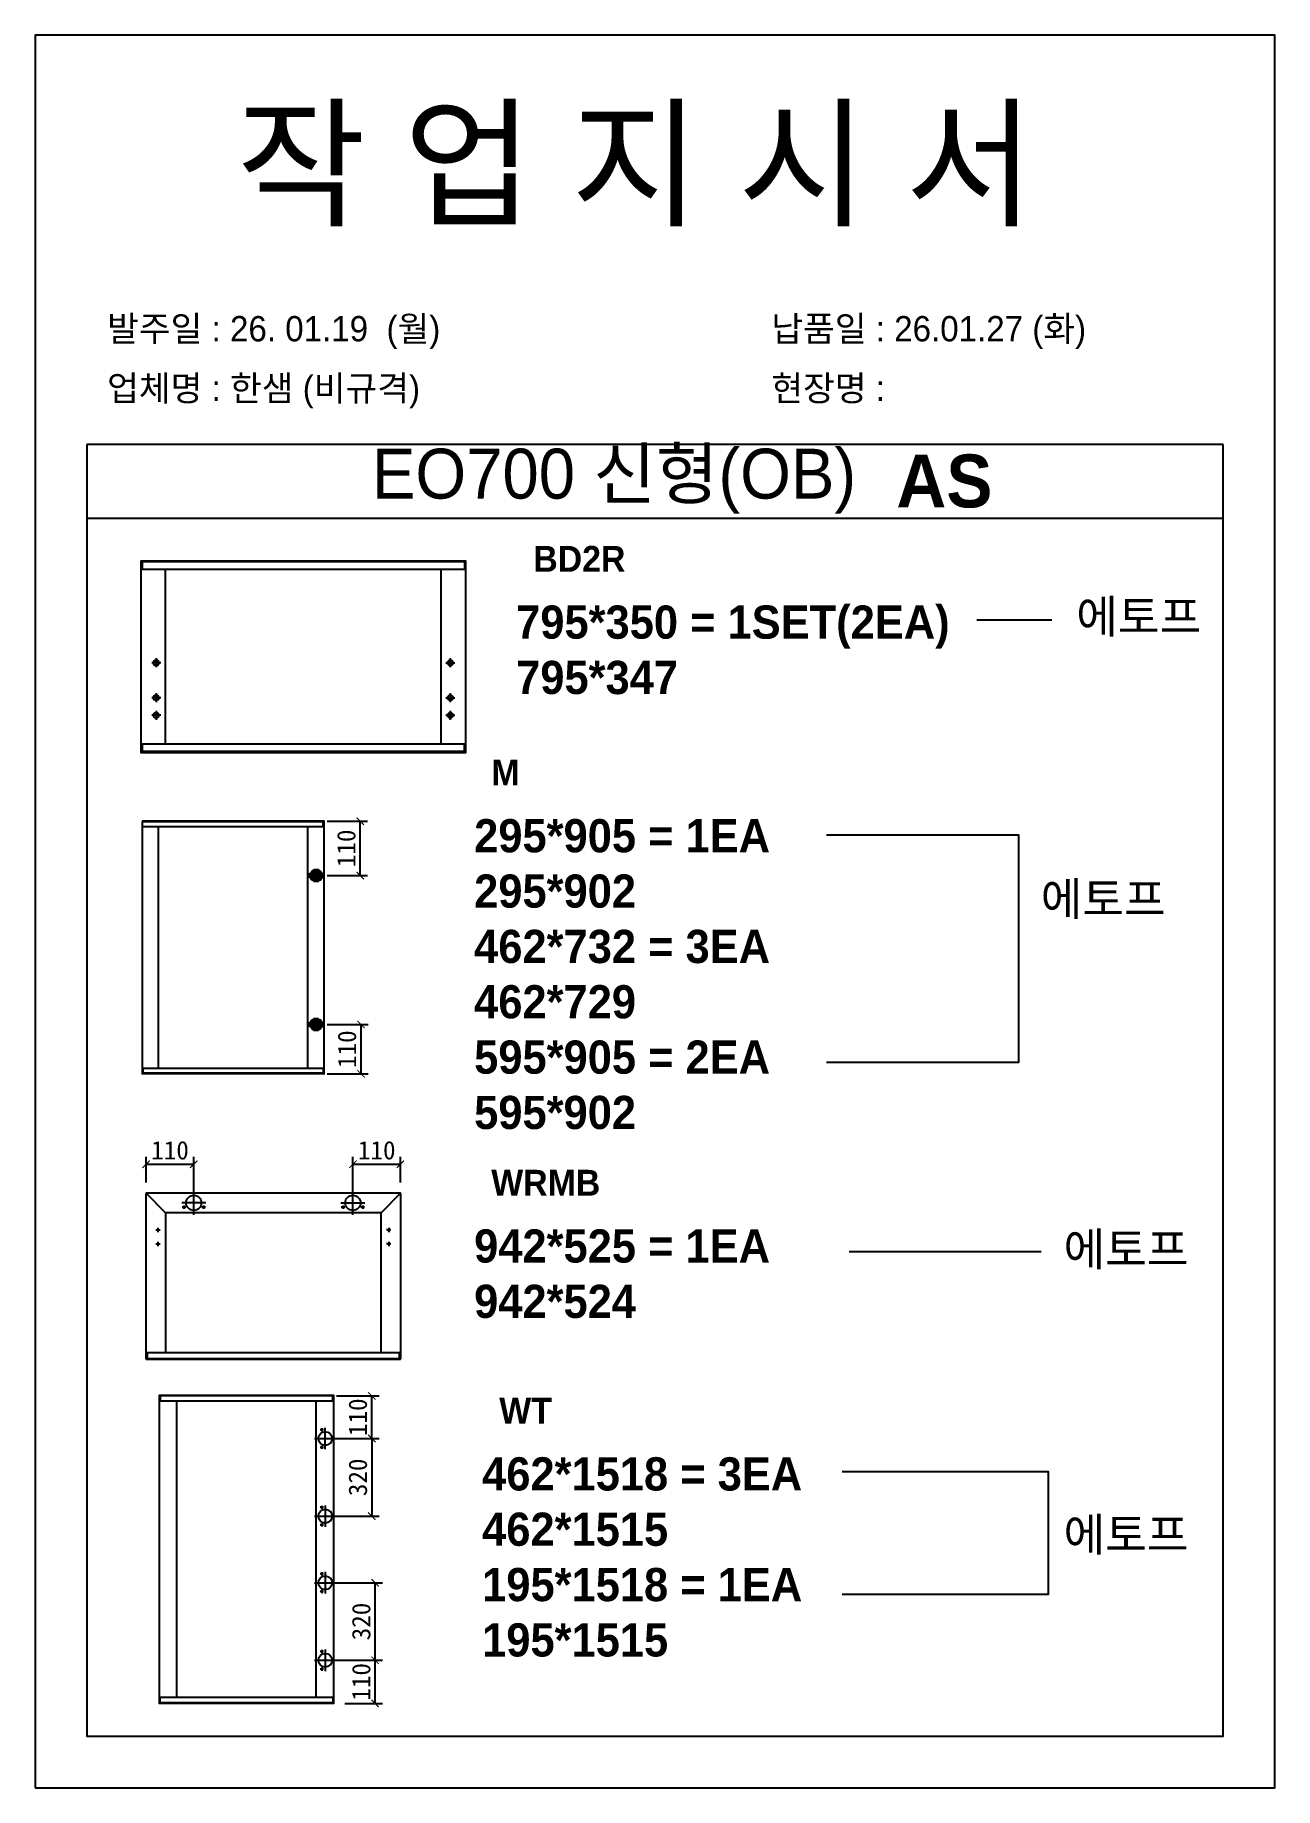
# Model space of a CAD drawing. Header units: millimetres. Extents: x -44117 to 256353, y -2095463 to 65325.
# Drawn here: x 110717 to 112397, y -644418 to -642042 of the extents above; entities that cross this region are included whole.
import ezdxf

# ---------------------------------------------------------------- set-up
doc = ezdxf.new("R2010")
doc.units = ezdxf.units.MM
doc.header["$LTSCALE"] = 10
doc.layers.add('Layer1', color=7, linetype='Continuous', lineweight=70)
doc.styles.add('MtX_Gulim', font='')
doc.styles.get('MtX_Gulim').set_extended_font_data('Gulim', bold=True)
doc.dimstyles.new('ISO-25', dxfattribs={"dimtxt": 2.5, "dimasz": 2.5, "dimexe": 1, "dimexo": 1, "dimtad": 1, "dimtxsty": 'Standard', "dimblk": 'ARCHTICK', "dimcen": 2.5, "dimadec": 0, "dimazin": 0, "dimtfac": 1, "dimtmove": 0, "dimatfit": 3, "dimfxl": 0, "dimarcsym": 0})

msp = doc.modelspace()

# ---------------------------------------------------------------- texts
at = {"color": 1, "linetype": 'Continuous', "style": 'MtX_Gulim'}
msp.add_text('AS', height=71.689532, dxfattribs=at).set_placement((111883.7419, -642681.95701))
at = {"linetype": 'Continuous', "style": 'MtX_Gulim'}
for s, height, p in [('BD2R', 35.049344, (111391.84, -642769.21244)), ('M', 35.04934, (111334.93721, -643058.80568)), ('WRMB', 35.049344, (111334.88564, -643614.90863)), ('WT', 35.049344, (111345.76908, -643923.82042))]:
    msp.add_text(s, height=height, dxfattribs=at).set_placement(p)
at = {"attachment_point": 1}
for s, width, gutter_width, heights, insert, char_height in [('{\\fGulim|b0|i0|c129|p50;작 업 지 시 서}', 3307.3198183, 12.5, [-155.84554], (110989.5648, -642145.86143), 140), ('\\pt11;{\\fGulim|b0|i0|c129|p50;발주일 : 26. 01.19  (월)}', 3307.3198183, 12.5, [34.50412], (110814.35544, -642422.58185), 34.3), ('{\\fGulim|b0|i0|c129|p50;납품일 : 26.01.27 (화)}', 3307.3198183, 12.5, [35.09023], (111714.33342, -642422.58185), 34.3), ('{\\fGulim|b0|i0|c129|p50;업체명 : 한샘 (비규격)}', 3307.3198183, 12.5, [36.11279], (110814.35544, -642503.23803), 34.3), ('{\\fGulim|b0|i0|c129|p50;현장명 : }', 3307.3198183, 12.5, [-38.2735], (111714.33342, -642503.23803), 34.3), ('{\\fGulim|b0|i0|c129|p50;\\C1;\\C256;EO700 신형(OB)}', 1597.0710432, 6.03612, [-85.06834], (111173.09926, -642602.39735), 67.6045736), ('{\\f굴림|b1|i0|c129|p50;에토프}', 13607.1496112, 175, [-50.05952], (112127.5094, -642807.54614), 45), ('{\\f굴림|b1|i0|c129|p50;795*350 = 1SET(2EA)^J\\C1;795*347}', 13607.1496112, 175, [-126.36905], (111368.61284, -642814.89948), 45), ('{\\f굴림|b1|i0|c129|p50;295*905 = 1EA^J\\C1;295*902\\P\\C256;462*732 = 3EA\\P\\C1;462*729\\P\\C256;595*905 = 2EA\\P\\C1;595*902}', 13607.1496112, 175, [-421.60714], (111311.71005, -643104.49272), 45), ('{\\f굴림|b1|i0|c129|p50;에토프}', 13607.1496112, 175, [-50.05952], (112079.38675, -643190.24662), 45), ('{\\f굴림|b1|i0|c129|p50;942*525 = 1EA^J\\C1;942*524}', 13607.1496112, 175, [-121.30952], (111311.65848, -643660.59567), 45), ('{\\f굴림|b1|i0|c129|p50;에토프}', 13607.1496112, 175, [-50.05952], (112110.29922, -643664.94499), 45), ('{\\f굴림|b1|i0|c129|p50;462*1518 = 3EA\\P\\C1;462*1515\\P\\C256;195*1518 = 1EA\\P\\C1;195*1515}', 13607.1496112, 175, [-271.60714], (111322.54193, -643969.50746), 45), ('{\\f굴림|b1|i0|c129|p50;에토프}', 13607.1496112, 175, [-50.05952], (112110.29922, -644051.69152), 45)]:
    msp.add_mtext_dynamic_manual_height_columns(s, width=width, gutter_width=gutter_width, heights=heights, dxfattribs=dict(at, insert=insert, char_height=char_height))

# ---------------------------------------------------------------- blocks, each defined once
blk = doc.blocks.new('_ArchTick')
at = {"color": 0, "linetype": 'ByBlock', "const_width": 0.15}
blk.add_lwpolyline([(-0.5, -0.5), (0.5, 0.5)], dxfattribs=at)
blk = doc.blocks.new('*D4551')
at = {"color": 0, "lineweight": -2}
for p, q in [((111112.7, -643107.3), (111167.3, -643107.3)), ((111157.3, -643181), (111157.3, -643107.3)), ((111112.7, -643181), (111167.3, -643181))]:
    blk.add_line(p, q, dxfattribs=at)
at = {"layer": 'Defpoints', "color": 0}
for p in [(111097.7, -643107.3), (111157.3, -643107.3), (111097.7, -643181)]:
    blk.add_point(p, dxfattribs=at)
at = {"color": 0, "lineweight": -2, "xscale": 10, "yscale": 10, "zscale": 10}
for p, rotation in [((111157.3, -643107.3), 90), ((111157.3, -643181), 270)]:
    blk.add_blockref('_ArchTick', p, dxfattribs=dict(at, rotation=rotation))
at = {"color": 0, "insert": (111138.6, -643144.1), "char_height": 25, "attachment_point": 5, "rotation": 90}
blk.add_mtext('110', dxfattribs=at)
blk = doc.blocks.new('*D4552')
at = {"color": 0, "lineweight": -2}
for p, q in [((111112.7, -643382.8), (111168.3, -643382.8)), ((111158.3, -643382.8), (111158.3, -643449.7)), ((111112.7, -643449.7), (111168.3, -643449.7))]:
    blk.add_line(p, q, dxfattribs=at)
at = {"layer": 'Defpoints', "color": 0}
for p in [(111097.7, -643382.8), (111097.7, -643449.7), (111158.3, -643449.7)]:
    blk.add_point(p, dxfattribs=at)
at = {"color": 0, "lineweight": -2, "xscale": 10, "yscale": 10, "zscale": 10}
for p, rotation in [((111158.3, -643382.8), 90), ((111158.3, -643449.7), 270)]:
    blk.add_blockref('_ArchTick', p, dxfattribs=dict(at, rotation=rotation))
at = {"color": 0, "insert": (111139.5, -643416.3), "char_height": 25, "attachment_point": 5, "rotation": 90}
blk.add_mtext('110', dxfattribs=at)
blk = doc.blocks.new('*D4553')
at = {"color": 0, "lineweight": -2}
for p, q in [((110867.3, -643596.9), (110867.3, -643562.3)), ((110931.9, -643609.6), (110931.9, -643562.3)), ((110867.3, -643572.3), (110931.9, -643572.3))]:
    blk.add_line(p, q, dxfattribs=at)
at = {"layer": 'Defpoints', "color": 0}
for p in [(110931.9, -643572.3), (110867.3, -643611.9), (110931.9, -643624.6)]:
    blk.add_point(p, dxfattribs=at)
at = {"color": 0, "lineweight": -2, "xscale": 10, "yscale": 10, "zscale": 10, "rotation": 180}
blk.add_blockref('_ArchTick', (110867.3, -643572.3), dxfattribs=at)
at = {"color": 0, "lineweight": -2, "xscale": 10, "yscale": 10, "zscale": 10}
blk.add_blockref('_ArchTick', (110931.9, -643572.3), dxfattribs=at)
at = {"color": 0, "insert": (110899.6, -643553.5), "char_height": 25, "attachment_point": 5}
blk.add_mtext('110', dxfattribs=at)
blk = doc.blocks.new('*D4554')
at = {"color": 0, "lineweight": -2}
for p, q in [((111147.4, -643609.6), (111147.4, -643562.3)), ((111211.9, -643596.9), (111211.9, -643562.3)), ((111147.4, -643572.3), (111211.9, -643572.3))]:
    blk.add_line(p, q, dxfattribs=at)
at = {"layer": 'Defpoints', "color": 0}
for p in [(111211.9, -643572.3), (111147.4, -643624.6), (111211.9, -643611.9)]:
    blk.add_point(p, dxfattribs=at)
at = {"color": 0, "lineweight": -2, "xscale": 10, "yscale": 10, "zscale": 10, "rotation": 180}
blk.add_blockref('_ArchTick', (111147.4, -643572.3), dxfattribs=at)
at = {"color": 0, "lineweight": -2, "xscale": 10, "yscale": 10, "zscale": 10}
blk.add_blockref('_ArchTick', (111211.9, -643572.3), dxfattribs=at)
at = {"color": 0, "insert": (111179.7, -643553.5), "char_height": 25, "attachment_point": 5}
blk.add_mtext('110', dxfattribs=at)
blk = doc.blocks.new('*D4557')
at = {"color": 0, "lineweight": -2}
for p, q in [((111125, -643886.3), (111183, -643886.3)), ((111173, -643944.1), (111173, -643886.3)), ((111125, -643944.1), (111183, -643944.1))]:
    blk.add_line(p, q, dxfattribs=at)
at = {"layer": 'Defpoints', "color": 0}
for p in [(111110, -643886.3), (111173, -643886.3), (111110, -643944.1)]:
    blk.add_point(p, dxfattribs=at)
at = {"color": 0, "lineweight": -2, "xscale": 10, "yscale": 10, "zscale": 10}
for p, rotation in [((111173, -643886.3), 90), ((111173, -643944.1), 270)]:
    blk.add_blockref('_ArchTick', p, dxfattribs=dict(at, rotation=rotation))
at = {"color": 0, "insert": (111154.2, -643915.2), "char_height": 25, "attachment_point": 5, "rotation": 90}
blk.add_mtext('110', dxfattribs=at)
blk = doc.blocks.new('*D4558')
at = {"color": 0, "lineweight": -2}
for p, q in [((111125, -644244.7), (111187.5, -644244.7)), ((111177.5, -644303.2), (111177.5, -644244.7)), ((111136.7, -644303.2), (111187.5, -644303.2))]:
    blk.add_line(p, q, dxfattribs=at)
at = {"layer": 'Defpoints', "color": 0}
for p in [(111110, -644244.7), (111177.5, -644244.7), (111121.7, -644303.2)]:
    blk.add_point(p, dxfattribs=at)
at = {"color": 0, "lineweight": -2, "xscale": 10, "yscale": 10, "zscale": 10}
for p, rotation in [((111177.5, -644244.7), 90), ((111177.5, -644303.2), 270)]:
    blk.add_blockref('_ArchTick', p, dxfattribs=dict(at, rotation=rotation))
at = {"color": 0, "insert": (111158.8, -644273.9), "char_height": 25, "attachment_point": 5, "rotation": 90}
blk.add_mtext('110', dxfattribs=at)
blk = doc.blocks.new('*D4559')
at = {"color": 0, "lineweight": -2}
for p, q in [((111125, -644139.5), (111187.5, -644139.5)), ((111177.5, -644244.7), (111177.5, -644139.5)), ((111125, -644244.7), (111187.5, -644244.7))]:
    blk.add_line(p, q, dxfattribs=at)
at = {"layer": 'Defpoints', "color": 0}
for p in [(111110, -644139.5), (111177.5, -644139.5), (111110, -644244.7)]:
    blk.add_point(p, dxfattribs=at)
at = {"color": 0, "lineweight": -2, "xscale": 10, "yscale": 10, "zscale": 10}
for p, rotation in [((111177.5, -644139.5), 90), ((111177.5, -644244.7), 270)]:
    blk.add_blockref('_ArchTick', p, dxfattribs=dict(at, rotation=rotation))
at = {"color": 0, "insert": (111158.8, -644192.1), "char_height": 25, "attachment_point": 5, "rotation": 90}
blk.add_mtext('320', dxfattribs=at)
blk = doc.blocks.new('*D4560')
at = {"color": 0, "lineweight": -2}
for p, q in [((111125, -643944.1), (111183, -643944.1)), ((111173, -643944.1), (111173, -644049.3)), ((111125, -644049.3), (111183, -644049.3))]:
    blk.add_line(p, q, dxfattribs=at)
at = {"layer": 'Defpoints', "color": 0}
for p in [(111110, -643944.1), (111110, -644049.3), (111173, -644049.3)]:
    blk.add_point(p, dxfattribs=at)
at = {"color": 0, "lineweight": -2, "xscale": 10, "yscale": 10, "zscale": 10}
for p, rotation in [((111173, -643944.1), 90), ((111173, -644049.3), 270)]:
    blk.add_blockref('_ArchTick', p, dxfattribs=dict(at, rotation=rotation))
at = {"color": 0, "insert": (111154.2, -643996.7), "char_height": 25, "attachment_point": 5, "rotation": 90}
blk.add_mtext('320', dxfattribs=at)

# ---------------------------------------------------------------- dimensions: what is measured, and where the dimension line sits
for base, p1, p2, text, picture, middle in [((111157.32918, -643107.34082), (111097.7154, -643180.9573), (111097.7154, -643107.34082), '110', '*D4551', (111138.57918, -643144.14906)), ((111158.28265, -643449.71964), (111097.7154, -643382.83526), (111097.7154, -643449.71964), '110', '*D4552', (111139.53265, -643416.27745)), ((111172.96299, -644049.29584), (111110.03785, -643944.1133), (111110.03785, -644049.29584), '320', '*D4560', (111154.21299, -643996.70457)), ((111177.53445, -644139.50584), (111110.03785, -644244.68836), (111110.03785, -644139.50584), '320', '*D4559', (111158.78445, -644192.0971)), ((111177.53445, -644244.68836), (111121.6764, -644303.19306), (111110.03785, -644244.68836), '110', '*D4558', (111158.78445, -644273.94071))]:
    dim = msp.add_linear_dim(base=base, p1=p1, p2=p2, angle=90, text=text, dimstyle='ISO-25', override={"dimscale": 10, "dimasz": 1, "dimexo": 1.5, "dimtxsty": 'Standard'})
    dim.commit()
    dim.dimension.update_dxf_attribs({"geometry": picture, "text_midpoint": middle})
for base, p1, p2, picture, middle in [((110931.85156, -643572.28128), (110867.33151, -643611.86168), (110931.85156, -643624.58811), '*D4553', (110899.59154, -643553.53128)), ((111211.92138, -643572.28128), (111147.40134, -643624.58811), (111211.92138, -643611.86168), '*D4554', (111179.66136, -643553.53128))]:
    dim = msp.add_linear_dim(base=base, p1=p1, p2=p2, text='110', dimstyle='ISO-25', override={"dimscale": 10, "dimasz": 1, "dimexo": 1.5, "dimtxsty": 'Standard'})
    dim.commit()
    dim.dimension.update_dxf_attribs({"geometry": picture, "text_midpoint": middle})
dim = msp.add_linear_dim(base=(111172.96299, -643886.27621), p1=(111110.03785, -643944.11329), p2=(111110.03785, -643886.27621), angle=90, text='110', dimstyle='ISO-25', override={"dimscale": 10, "dimasz": 1, "dimexo": 1.5, "dimtxsty": 'Standard'})
dim.commit()
dim.dimension.update_dxf_attribs({"geometry": '*D4557', "text_midpoint": (111172.96299, -643915.19475), "dimtype": 160})

# ---------------------------------------------------------------- linework, layer by layer
for p, q in [((112326.75819, -642596.86864), (110786.75819, -642596.86864)), ((112326.75819, -642696.86864), (110786.75819, -642696.86864)), ((110859.8622, -642755.25067), (110859.8622, -643013.69274)), ((111300.10234, -642754.88041), (110860.23246, -642754.88041)), ((110861.71351, -642754.88041), (110861.71351, -642765.98823)), ((111298.6213, -642754.88041), (111298.6213, -642765.98823)), ((111300.4726, -643013.69274), (111300.4726, -642755.25067)), ((111300.4726, -642755.91714), (110859.8622, -642755.91714)), ((111300.4726, -642765.98823), (110859.8622, -642765.98823)), ((110893.18568, -642765.98823), (110893.18568, -643002.95517)), ((111267.14913, -643002.95517), (111267.14913, -642765.98823)), ((112094.30501, -642834.74294), (111992.68805, -642834.74294)), ((110887.07637, -642892.61744), (110874.85777, -642892.61744)), ((110880.96707, -642886.50813), (110880.96707, -642898.72674)), ((111273.25843, -642892.61744), (111285.47704, -642892.61744)), ((111279.36774, -642886.50813), (111279.36774, -642898.72674)), ((110887.07637, -642940.01083), (110874.85777, -642940.01083)), ((110880.96707, -642933.90152), (110880.96707, -642946.12013)), ((111273.25843, -642940.01083), (111285.47704, -642940.01083)), ((111279.36774, -642933.90152), (111279.36774, -642946.12013)), ((110887.07637, -642963.70752), (110874.85777, -642963.70752)), ((110880.96707, -642957.59822), (110880.96707, -642969.81682)), ((111273.25843, -642963.70752), (111285.47704, -642963.70752)), ((111279.36774, -642957.59822), (111279.36774, -642969.81682)), ((111300.4726, -643002.95517), (110859.8622, -643002.95517)), ((111300.4726, -643013.02627), (110859.8622, -643013.02627)), ((110860.23246, -643014.063), (111300.10234, -643014.063)), ((110861.71351, -643002.95517), (110861.71351, -643014.063)), ((111298.6213, -643014.063), (111298.6213, -643002.95517)), ((110861.85275, -643107.58678), (110861.85275, -643449.47367)), ((111108.35339, -643108.02951), (110861.85275, -643108.02951)), ((111108.10742, -643107.34082), (110862.09871, -643107.34082)), ((111107.12358, -643114.71967), (111107.12358, -643107.34082)), ((111108.35339, -643449.47367), (111108.35339, -643107.58678)), ((111108.35339, -643114.71967), (110861.85275, -643114.71967)), ((110883.74334, -643114.22775), (110883.74334, -643442.34078)), ((111086.21683, -643442.34078), (111086.21683, -643114.71967)), ((111108.35339, -643442.34078), (110861.85275, -643442.34078)), ((110863.08255, -643449.71964), (110863.08255, -643442.34078)), ((111107.12358, -643442.34078), (111107.12358, -643449.71964)), ((111108.35339, -643449.03094), (110861.85275, -643449.03094)), ((111108.10742, -643449.71964), (110862.09871, -643449.71964)), ((110931.85156, -643640.73152), (110931.85156, -643608.44469)), ((111147.40134, -643640.73152), (111147.40134, -643608.44469)), ((110867.03555, -643611.86168), (110867.03555, -643836.202)), ((110893.3763, -643638.20243), (110867.12223, -643611.6524)), ((111211.92138, -643611.56571), (110867.33151, -643611.56571)), ((110947.99498, -643624.58811), (110915.70814, -643624.58811)), ((110920.90091, -643630.50738), (110916.16549, -643630.50738)), ((110918.5332, -643628.13967), (110918.5332, -643632.87508)), ((110947.53762, -643630.50738), (110942.80221, -643630.50738)), ((110945.16991, -643628.13967), (110945.16991, -643632.87508)), ((111131.25792, -643624.58811), (111163.54476, -643624.58811)), ((111136.4507, -643630.50738), (111131.71528, -643630.50738)), ((111134.08299, -643628.13967), (111134.08299, -643632.87508)), ((111163.08741, -643630.50738), (111158.352, -643630.50738)), ((111160.7197, -643628.13967), (111160.7197, -643632.87508)), ((111185.87659, -643638.20243), (111212.13066, -643611.6524)), ((111212.21734, -643836.202), (111212.21734, -643611.86168)), ((110883.31354, -643658.32794), (110883.31354, -643664.24721)), ((110893.3763, -643638.20243), (110893.3763, -643828.21099)), ((111185.87659, -643638.20243), (110893.3763, -643638.20243)), ((111185.87659, -643827.61906), (111185.87659, -643638.20243)), ((111195.93936, -643658.32794), (111195.93936, -643664.24721)), ((110880.35391, -643661.28758), (110886.27318, -643661.28758)), ((110880.35391, -643680.22924), (110886.27318, -643680.22924)), ((110883.31354, -643677.26961), (110883.31354, -643683.18888)), ((111198.89899, -643661.28758), (111192.97972, -643661.28758)), ((111198.89899, -643680.22924), (111192.97972, -643680.22924)), ((111195.93936, -643677.26961), (111195.93936, -643683.18888)), ((110867.03555, -643827.61906), (111212.21734, -643827.61906)), ((110867.03555, -643835.66927), (111211.92138, -643835.66927)), ((110867.33151, -643836.49797), (111211.92138, -643836.49797)), ((110868.51536, -643827.61906), (110868.51536, -643836.49797)), ((111210.73753, -643836.49797), (111210.73753, -643827.61906)), ((110884.76082, -643885.7969), (110884.76082, -644303.00476)), ((111121.75439, -643886.27621), (110884.76082, -643886.27621)), ((111121.75439, -643893.51916), (110884.76082, -643893.51916)), ((111121.4881, -643885.53061), (110885.02711, -643885.53061)), ((110886.09225, -643885.53061), (110886.09225, -643893.51916)), ((110908.46018, -643892.98659), (110908.46018, -644295.28251)), ((111097.78875, -644295.28251), (111097.78875, -643893.51916)), ((111120.42296, -643893.51916), (111120.42296, -643885.53061)), ((111121.75439, -644303.00476), (111121.75439, -643885.7969)), ((111107.375, -643932.13047), (111103.11444, -643932.13047)), ((111105.24472, -643930.00019), (111105.24472, -643934.26075)), ((111110.03785, -643958.63789), (111110.03785, -643929.58871)), ((111095.51326, -643944.11329), (111124.56244, -643944.11329)), ((111107.375, -643956.09611), (111103.11444, -643956.09611)), ((111105.24472, -643953.96583), (111105.24472, -643958.22639)), ((111107.375, -644037.31301), (111103.11444, -644037.31301)), ((111105.24472, -644035.18273), (111105.24472, -644039.44329)), ((111110.03785, -644034.77125), (111110.03785, -644063.82043)), ((111095.51326, -644049.29584), (111124.56244, -644049.29584)), ((111107.375, -644061.27865), (111103.11444, -644061.27865)), ((111105.24472, -644059.14837), (111105.24472, -644063.40893)), ((111107.375, -644127.52301), (111103.11444, -644127.52301)), ((111105.24472, -644125.39273), (111105.24472, -644129.65329)), ((111110.03785, -644124.98124), (111110.03785, -644154.03042)), ((111095.51326, -644139.50584), (111124.56244, -644139.50584)), ((111107.375, -644151.48865), (111103.11444, -644151.48865)), ((111105.24472, -644149.35837), (111105.24472, -644153.61893)), ((111095.51326, -644244.68837), (111124.56244, -644244.68837)), ((111107.375, -644232.70553), (111103.11444, -644232.70553)), ((111105.24472, -644230.57525), (111105.24472, -644234.83581)), ((111110.03785, -644230.16377), (111110.03785, -644259.21295)), ((111107.375, -644256.67117), (111103.11444, -644256.67117)), ((111105.24472, -644254.54089), (111105.24472, -644258.80145)), ((111121.75439, -644295.28251), (110884.76082, -644295.28251)), ((110886.09225, -644303.27106), (110886.09225, -644295.28251)), ((111120.42296, -644295.28251), (111120.42296, -644303.27106)), ((111121.75439, -644302.52546), (110884.76082, -644302.52546)), ((111121.4881, -644303.27106), (110885.02711, -644303.27106))]:
    msp.add_line(p, q)
msp.add_lwpolyline([(110716.75819, -644417.69891), (112396.75819, -644417.69891), (112396.75819, -642041.69891), (110716.75819, -642041.69891)], close=True)
for points in [[(110786.75819, -642596.86864), (110786.75819, -644347.69891), (112326.75819, -644347.69891), (112326.75819, -642596.86864)], [(111789.06888, -643125.56377), (112049.20829, -643125.56377), (112049.20829, -643434.48612), (111789.06888, -643434.48612)], [(111819.98135, -643690.74157), (112080.12076, -643690.74157)], [(111810.41645, -643988.54799), (112089.38116, -643988.54799), (112089.38116, -644155.50414), (111810.41645, -644155.50414)]]:
    msp.add_lwpolyline(points)
for centre, radius in [((110880.96707, -642892.61744), 3.70261), ((111279.36774, -642892.61744), 3.70261), ((110880.96707, -642940.01083), 3.70261), ((111279.36774, -642940.01083), 3.70261), ((110880.96707, -642963.70752), 3.70261), ((111279.36774, -642963.70752), 3.70261), ((110918.5332, -643630.50738), 0.94708), ((110931.85156, -643624.58811), 10.35872), ((110945.16991, -643630.50738), 0.94708), ((111134.08299, -643630.50738), 0.94708), ((111147.40134, -643624.58811), 10.35872), ((111160.7197, -643630.50738), 0.94708), ((110883.31354, -643661.28758), 0.88789), ((110883.31354, -643680.22924), 0.88789), ((111195.93936, -643661.28758), 0.88789), ((111195.93936, -643680.22924), 0.88789), ((111110.03785, -643944.11329), 9.31997), ((111105.24472, -643932.13047), 0.85211), ((111105.24472, -643956.09611), 0.85211), ((111105.24472, -644037.31301), 0.85211), ((111110.03785, -644049.29584), 9.31997), ((111105.24472, -644061.27865), 0.85211), ((111110.03785, -644139.50584), 9.31997), ((111105.24472, -644127.52301), 0.85211), ((111105.24472, -644151.48865), 0.85211), ((111110.03785, -644244.68837), 9.31997), ((111105.24472, -644232.70553), 0.85211), ((111105.24472, -644256.67117), 0.85211)]:
    msp.add_circle(centre, radius)
for centre, radius, start, end in [((110860.23246, -642755.25067), 0.37026, 90, 180), ((111300.10234, -642755.25067), 0.37026, 0, 90), ((110860.23246, -643013.69274), 0.37026, 180, 270), ((111300.10234, -643013.69274), 0.37026, 270, 0), ((111108.10742, -643107.58678), 0.24596, 0, 90), ((110862.09871, -643449.47367), 0.24596, 180, 270), ((111108.10742, -643449.47367), 0.24596, 270, 0), ((110867.33151, -643611.86168), 0.29596, 90, 180), ((111211.92138, -643611.86168), 0.29596, 0, 90), ((110867.33151, -643836.202), 0.29596, 180, 270), ((111211.92138, -643836.202), 0.29596, 270, 0), ((110885.02711, -643885.7969), 0.26628, 90, 180), ((111121.4881, -643885.7969), 0.26628, 0, 90), ((110885.02711, -644303.00477), 0.26628, 180, 270), ((111121.4881, -644303.00477), 0.26628, 270, 0)]:
    msp.add_arc(centre, radius, start, end)
at = {"layer": 'Layer1'}
for p, q in [((111097.7154, -643171.8921), (111097.7154, -643190.0225)), ((111097.7154, -643391.90046), (111097.7154, -643373.77006))]:
    msp.add_line(p, q, dxfattribs=at)
for points in [[(111106.7806, -643180.9573), (111088.6502, -643180.9573)], [(111106.7806, -643382.83526), (111088.6502, -643382.83526)]]:
    msp.add_lwpolyline(points, close=True, dxfattribs=at)
for centre in [(111097.7154, -643180.9573), (111097.7154, -643382.83526)]:
    msp.add_circle(centre, 6.04347, dxfattribs=at)

msp.set_redraw_order([(e.dxf.handle, doc.entitydb.next_handle()) for e in msp.query("TEXT MTEXT ATTDEF DIMENSION ARC_DIMENSION")])  # texts and dimensions are drawn at this point

doc.saveas('drawing.dxf')
